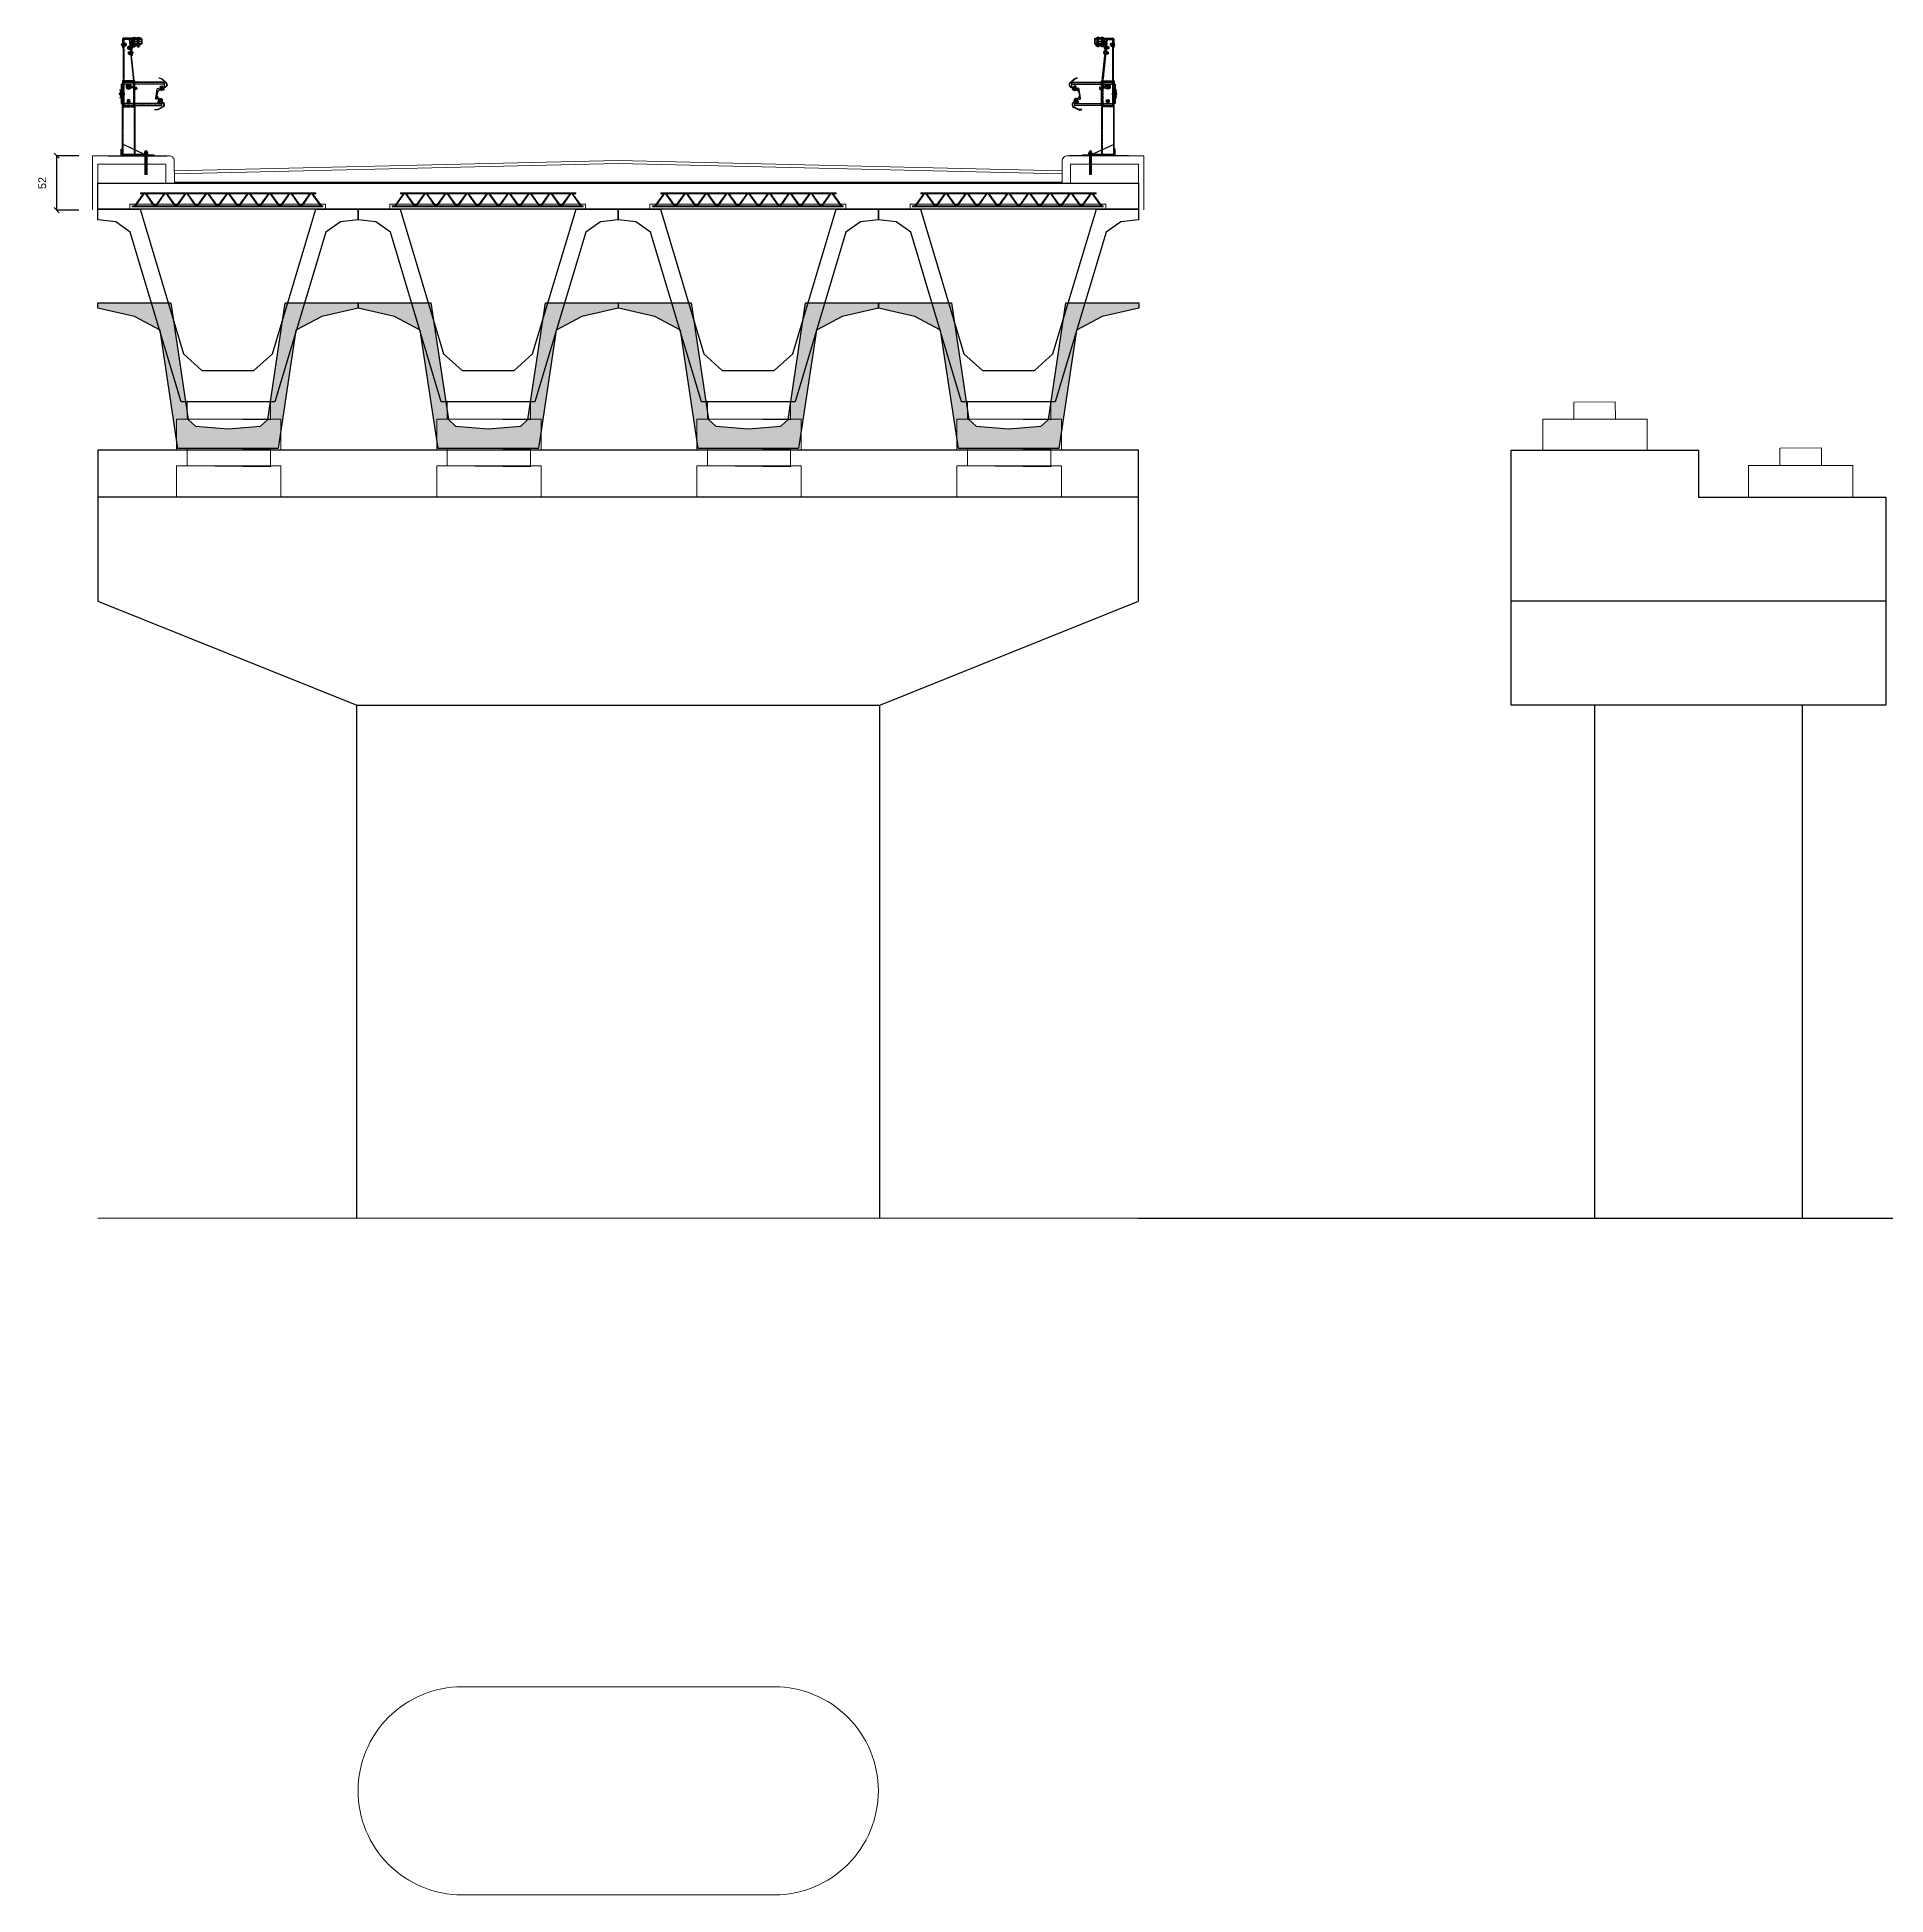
# Model space of a CAD drawing. Header units: millimetres. Extents: x 3099 to 31806, y 364 to 18222.
# Drawn here: x 3099 to 20865, y 364 to 18222 of the extents above; entities that cross this region are included whole.
import ezdxf

# ---------------------------------------------------------------- set-up
doc = ezdxf.new("R2010")
doc.units = ezdxf.units.MM
doc.linetypes.add('CENTER', pattern=[2, 1.25, -0.25, 0.25, -0.25])
doc.linetypes.add('DASHED', pattern=[0.75, 0.5, -0.25])
for name, color, linetype, lineweight in [('armature', 5, 'Continuous', 18), ('Cls', 7, 'Continuous', 25), ('Scritte', 7, 'Continuous', 15), ('spessore 0.30', 7, 'Continuous', 30)]:
    doc.layers.add(name, color=color, linetype=linetype, lineweight=lineweight)
for name, color, linetype in [('ASSI', 1, 'CENTER'), ('DIM', 1, 'Continuous'), ('DISTANZIATORE', 7, 'Continuous'), ('L1', 2, 'DASHED'), ('NASTRO', 7, 'Continuous'), ('PALETTO', 7, 'Continuous'), ('PDF _Geometria', 7, 'Continuous'), ('PROFSUP', 7, 'Continuous'), ('RETINI', 253, 'Continuous'), ('STRUTTURA', 1, 'Continuous')]:
    doc.layers.add(name, color=color, linetype=linetype)
doc.styles.get("Standard").update_dxf_attribs({"font": 'arial.ttf'})
doc.dimstyles.new('scala1 a 50', dxfattribs={"dimtxt": 75, "dimasz": 50, "dimexe": 0.18, "dimexo": 250, "dimgap": 100, "dimtad": 2, "dimdec": 0, "dimlfac": 0.1, "dimzin": 0, "dimdsep": 46, "dimtxsty": 'Standard', "dimblk": 'OBLIQUE', "dimcen": -100, "dimadec": 0, "dimazin": 0, "dimtfac": 1, "dimtdec": 0, "dimtofl": 0, "dimtmove": 0, "dimatfit": 3, "dimfxl": 250, "dimfxlon": 1, "dimtolj": 1, "dimtzin": 0, "dimarcsym": 0})

msp = doc.modelspace()

# ---------------------------------------------------------------- blocks, each defined once
blk = doc.blocks.new('*U14')
blk.add_lwpolyline([(-1250, 925), (-845, 925), (-428, -465), (-250, -625), (250, -625), (428, -465), (845, 925), (1250, 925), (1250, 822), (1080, 805), (939, 706), (450, -925), (-450, -925), (-939, 706), (-1079, 805), (-1250, 822), (-1250, 925)])
blk = doc.blocks.new('*U16')
at = {"layer": 'Cls', "color": 0, "linetype": 'ByBlock', "lineweight": -2, "transparency": 16777216}
for p in [(0, 0), (2500, 0), (5000, 0), (7500, 0)]:
    blk.add_blockref('*U14', p, dxfattribs=at)
blk = doc.blocks.new('_Oblique')
at = {"color": 0, "linetype": 'ByBlock', "lineweight": -2}
blk.add_line((-0.5, -0.5), (0.5, 0.5), dxfattribs=at)
blk = doc.blocks.new('*D17')
at = {"layer": 'armature', "color": 0, "lineweight": -2, "transparency": 16777216}
for p, q in [((3498, 17082), (3286, 17082)), ((3286, 17082), (3286, 16558)), ((3498, 16558), (3286, 16558))]:
    blk.add_line(p, q, dxfattribs=at)
at = {"layer": 'Defpoints', "color": 0, "transparency": 16777216}
for p in [(3748, 17082), (3286, 16558), (3748, 16558)]:
    blk.add_point(p, dxfattribs=at)
at = {"layer": 'armature', "color": 0, "lineweight": -2, "transparency": 16777216, "xscale": 50, "yscale": 50, "zscale": 50}
for p, rotation in [((3286, 17082), 90), ((3286, 16558), 270)]:
    blk.add_blockref('_Oblique', p, dxfattribs=dict(at, rotation=rotation))
at = {"layer": 'armature', "color": 0, "transparency": 16777216, "insert": (3148, 16820), "char_height": 75, "attachment_point": 5, "rotation": 90}
blk.add_mtext('\\A1;52', dxfattribs=at)
blk = doc.blocks.new('*U7')
at = {"layer": 'armature'}
for points in [[(100, -61, -0.243904), (98, -59), (12, 62, 0.503189), (-12, 62), (-98, -59, -0.243904), (-100, -61)], [(100, -68, -0.243904), (92, -64), (6, 58, 0.496068), (-6, 58), (-92, -64, -0.243904), (-100, -68)]]:
    blk.add_lwpolyline(points, format="xyb", dxfattribs=at)
blk = doc.blocks.new('*U8')
at = {"layer": 'armature', "color": 0, "linetype": 'ByBlock', "lineweight": -2, "transparency": 16777216}
for p in [(0, 0), (200, 0), (400, 0), (600, 0), (800, 0), (1000, 0), (1200, 0), (1400, 0), (1600, 0)]:
    blk.add_blockref('*U7', p, dxfattribs=at)
blk = doc.blocks.new('TRAVETTO2')
at = {"layer": 'armature'}
for points in [[(31480, 28393), (29599, 28393), (29599, 28443), (31480, 28443), (31480, 28443), (31480, 28393), (31480, 28393)], [(31456, 28417), (29622, 28417), (29622, 28425), (31456, 28425), (31456, 28417)], [(29837, 28423), (29837, 28416)]]:
    blk.add_lwpolyline(points, dxfattribs=at)
blk.add_lwpolyline([(31388, 28540), (31388, 28552), (29702, 28552), (29702, 28540)], close=True, dxfattribs=at)
blk.add_blockref('*U8', (29744, 28484), dxfattribs=at)
blk = doc.blocks.new('R_V16')
for p, q in [((15, 3), (-15, 3)), ((-15, 0), (-15, 3)), ((15, 0), (-15, 0)), ((15, 0), (15, 3))]:
    blk.add_line(p, q)
blk = doc.blocks.new('D_VM16')
for p, q in [((-14, 12), (-14, 1)), ((-10, 13), (10, 13)), ((-10, 0), (10, 0)), ((-7, 12), (-7, 1)), ((7, 12), (7, 1)), ((14, 12), (14, 1))]:
    blk.add_line(p, q)
for centre, radius, start, end in [((-10, 7), 5.61, 51.8324, 128.1676), ((-10, 6), 5.61, 231.8324, 308.1676), ((0, -8), 20.6, 70.3719, 109.6281), ((0, 21), 20.6, 250.3719, 289.6281), ((10, 7), 5.61, 51.8324, 128.1676), ((10, 6), 5.61, 231.8324, 308.1676)]:
    blk.add_arc(centre, radius, start, end)
blk = doc.blocks.new('GUARDA RAIL')
at = {"ltscale": 0.5}
blk.add_hatch(color=256, dxfattribs=at).paths.add_polyline_path([(18809, -1565), (18809, -1570), (18814, -1570)])
at = {"layer": 'DIM'}
h = blk.add_hatch(dxfattribs=at)
h.set_pattern_fill('ACAD_ISO05W100', color=0, scale=1.5)
h.set_pattern_definition([(0, (17936.9776, -3382.73), (0, 7.5), [36, -4.5, 0.75, -4.5, 0.75, -4.5])])
h.paths.add_polyline_path([(18592, -1632), (18572, -1632), (18572, -1812), (18592, -1812)])
at = {"extrusion": (2.24949e-32, 1.22461e-16, -1)}
for p, q in [((18564, -1603), (18564, -1617)), ((18594, -1602), (18569, -1602)), ((18573, -1603), (18573, -1617)), ((18590, -1603), (18590, -1617)), ((18599, -1603), (18599, -1617)), ((18563, -1618), (18600, -1618)), ((18563, -1622), (18563, -1618)), ((18563, -1622), (18600, -1622)), ((18594, -1618), (18569, -1618)), ((18600, -1622), (18600, -1618))]:
    blk.add_line(p, q, dxfattribs=at)
at = {"ltscale": 0.5}
for p, q in [((18804, -1570), (18804, -1617)), ((18809, -1565), (18814, -1570)), ((18609, -1617), (18604, -1622)), ((18609, -1617), (18804, -1617))]:
    blk.add_line(p, q, dxfattribs=at)
for p, q in [((18572, -1632), (18572, -1812)), ((18592, -1632), (18592, -1812)), ((18572, -1812), (18592, -1812))]:
    blk.add_line(p, q)
at = {"extrusion": (2.24949e-32, 1.22461e-16, -1)}
for centre, radius, start, end in [((-18569, -1609), 7.01, 51.8324, 128.1676), ((-18582, -1628), 25.8, 70.3719, 109.6281), ((-18594, -1609), 7.01, 51.8324, 128.1676), ((-18569, -1611), 7.01, 231.8324, 308.1676), ((-18582, -1592), 25.8, 250.3719, 289.6281), ((-18594, -1611), 7.01, 231.8324, 308.1676)]:
    blk.add_arc(centre, radius, start, end, dxfattribs=at)
at = {"ltscale": 0.5}
for centre, radius, start, end in [((18809, -1570), 5, 90, 180), ((18806, -1569), 2.57, 193.8517, 346.1483), ((18806, -1581), 2.57, 193.8517, 346.1483), ((18806, -1593), 2.57, 193.8517, 346.1483), ((18806, -1605), 2.57, 193.8517, 346.1483), ((18613, -1619), 2.57, 103.8517, 256.1483), ((18623, -1619), 2.57, 103.8517, 256.1483), ((18633, -1619), 2.57, 103.8517, 256.1483), ((18643, -1619), 2.57, 103.8517, 256.1483), ((18653, -1619), 2.57, 103.8517, 256.1483), ((18663, -1619), 2.57, 103.8517, 256.1483), ((18673, -1619), 2.57, 103.8517, 256.1483), ((18683, -1619), 2.57, 103.8517, 256.1483), ((18693, -1619), 2.57, 103.8517, 256.1483), ((18703, -1619), 2.57, 103.8517, 256.1483), ((18713, -1619), 2.57, 103.8517, 256.1483), ((18723, -1619), 2.57, 103.8517, 256.1483), ((18733, -1619), 2.57, 103.8517, 256.1483), ((18743, -1619), 2.57, 103.8517, 256.1483), ((18753, -1619), 2.57, 103.8517, 256.1483), ((18763, -1619), 2.57, 103.8517, 256.1483), ((18773, -1619), 2.57, 103.8517, 256.1483), ((18783, -1619), 2.57, 103.8517, 256.1483), ((18793, -1619), 2.57, 103.8517, 256.1483), ((18804, -1619), 2.57, 103.8517, 256.1483), ((18806, -1616), 2.57, 193.8517, 346.1483)]:
    blk.add_arc(centre, radius, start, end, dxfattribs=at)
at = {"layer": 'ASSI'}
for p, q in [((18621, -532), (18721, -532)), ((18656, -586), (18656, -492)), ((18696, -586), (18696, -492)), ((18754, -645), (18709, -640)), ((18759, -595), (18714, -590)), ((18772, -564), (18816, -564)), ((18420, -1003), (18439, -963)), ((18421, -1000), (18433, -976)), ((18686, -998), (18671, -973)), ((18764, -967), (18733, -967)), ((18749, -991), (18749, -943)), ((18749, -981), (18749, -950)), ((18749, -983), (18749, -952)), ((18835, -1037), (18802, -1037)), ((18431, -1086), (18461, -1119)), ((18433, -1088), (18451, -1108)), ((18764, -1107), (18733, -1107)), ((18749, -1122), (18749, -1091))]:
    blk.add_line(p, q, dxfattribs=at)
at = {"layer": 'ASSI', "ltscale": 0.5}
blk.add_line((18582, -1601), (18582, -1653), dxfattribs=at)
at = {"layer": 'ASSI'}
blk.add_arc((18749, -1107), 140, 90, 120, dxfattribs=at)
at = {"layer": 'DIM'}
for p, q in [((18582, -1577), (18582, -1633)), ((18572, -1632), (18592, -1632))]:
    blk.add_line(p, q, dxfattribs=at)
at = {"layer": 'DISTANZIATORE'}
blk.add_line((18815, -944), (18815, -1131), dxfattribs=at)
for points in [[(18466, -1079), (18472, -1086, 0.739133), (18488, -1079), (18475, -991, 0.739133), (18458, -989), (18453, -999), (18399, -973), (18404, -962, 0.114478), (18405, -959), (18405, -925), (18800, -925), (18800, -940, 0.414214), (18804, -944), (18819, -944), (18819, -1131), (18804, -1131, 0.414214), (18800, -1135), (18800, -1150), (18430, -1150), (18430, -1132, 0.185893), (18427, -1126), (18421, -1120), (18466, -1079)], [(18726, -960, 0.092614), (18674, -978, 1), (18683, -993, -0.090024), (18727, -978, -0.083783)]]:
    blk.add_lwpolyline(points, format="xyb", dxfattribs=at)
for points in [[(18405, -940), (18410, -945), (18795, -945), (18800, -940)], [(18430, -1135), (18435, -1130), (18795, -1130), (18800, -1135)]]:
    blk.add_lwpolyline(points, dxfattribs=at)
blk.add_lwpolyline([(18829, -1075), (18820, -1060, -0.131652), (18819, -1054), (18819, -1021, -0.131652), (18820, -1014), (18829, -999), (18832, -1001), (18823, -1016, 0.131652), (18822, -1021), (18822, -1054, 0.131652), (18823, -1059), (18832, -1074)], format="xyb", close=True, dxfattribs=at)
for centre, radius in [((18749, -967), 24), ((18749, -967), 16), ((18749, -1107), 16)]:
    blk.add_circle(centre, radius, dxfattribs=at)
at = {"layer": 'L1', "color": 2, "linetype": 'DASHED'}
for p, q in [((18646, -510), (18646, -502)), ((18648, -510), (18648, -502)), ((18650, -498), (18650, -493)), ((18653, -498), (18653, -492)), ((18659, -498), (18659, -492)), ((18662, -498), (18662, -493)), ((18664, -510), (18664, -502)), ((18666, -510), (18666, -502)), ((18686, -510), (18686, -502)), ((18688, -510), (18688, -502)), ((18690, -498), (18690, -493)), ((18693, -498), (18693, -492)), ((18699, -498), (18699, -492)), ((18702, -498), (18702, -493)), ((18704, -510), (18704, -502)), ((18706, -510), (18706, -502)), ((18646, -554), (18646, -562)), ((18648, -554), (18648, -562)), ((18664, -554), (18664, -562)), ((18666, -554), (18666, -562)), ((18686, -554), (18686, -562)), ((18688, -554), (18688, -562)), ((18704, -554), (18704, -562)), ((18706, -554), (18706, -562)), ((18716, -638), (18709, -637)), ((18715, -643), (18709, -643)), ((18715, -646), (18709, -646)), ((18716, -635), (18710, -634)), ((18720, -594), (18714, -593)), ((18720, -597), (18714, -596)), ((18721, -585), (18715, -584)), ((18721, -588), (18715, -587)), ((18729, -650), (18718, -649)), ((18729, -651), (18718, -650)), ((18731, -633), (18720, -632)), ((18731, -634), (18720, -633)), ((18734, -600), (18723, -599)), ((18734, -601), (18723, -600)), ((18736, -583), (18725, -582)), ((18736, -584), (18725, -583)), ((18795, -555), (18806, -555)), ((18795, -556), (18806, -556)), ((18795, -572), (18806, -572)), ((18795, -573), (18806, -573)), ((18810, -558), (18815, -558)), ((18810, -561), (18816, -561)), ((18810, -567), (18816, -567)), ((18810, -570), (18815, -570)), ((18417, -995), (18415, -1000)), ((18420, -996), (18417, -1001)), ((18421, -979), (18418, -986)), ((18425, -998), (18422, -1004)), ((18428, -1000), (18425, -1005)), ((18434, -993), (18437, -987)), ((18828, -1031), (18834, -1031)), ((18828, -1034), (18834, -1034)), ((18828, -1040), (18834, -1040)), ((18828, -1043), (18834, -1043)), ((18431, -1095), (18428, -1091)), ((18433, -1093), (18429, -1088)), ((18438, -1089), (18434, -1084)), ((18439, -1108), (18435, -1103)), ((18440, -1087), (18436, -1083)), ((18448, -1091), (18453, -1096))]:
    blk.add_line(p, q, dxfattribs=at)
at = {"layer": 'L1'}
for p, q in [((18743, -514), (18702, -912)), ((18795, -514), (18795, -1162)), ((18455, -996), (18401, -969)), ((18405, -929), (18800, -929)), ((18689, -1150), (18689, -925)), ((18695, -912), (18695, -1632)), ((18702, -912), (18702, -1162)), ((18803, -912), (18803, -1632)), ((18809, -944), (18809, -1131)), ((18814, -1022), (18819, -1022)), ((18814, -1052), (18819, -1052)), ((18822, -1028), (18819, -1028)), ((18822, -1046), (18819, -1046)), ((18424, -1122), (18468, -1082)), ((18430, -1146), (18800, -1146)), ((18689, -1576), (18689, -1632))]:
    blk.add_line(p, q, dxfattribs=at)
at = {"layer": 'L1', "color": 2, "linetype": 'DASHED'}
for points in [[(18747, -636), (18754, -637), (18754, -638), (18753, -652), (18752, -652), (18745, -652)], [(18752, -586), (18759, -587), (18760, -588), (18758, -602), (18757, -603), (18750, -602)], [(18779, -556), (18773, -556), (18772, -557), (18772, -571), (18773, -572), (18779, -572)]]:
    blk.add_lwpolyline(points, dxfattribs=at)
at = {"layer": 'L1'}
for points in [[(18444, -972), (18446, -967), (18446, -966), (18433, -959), (18432, -960), (18429, -965)], [(18801, -912), (18801, -1162), (18696, -1162), (18696, -912)], [(18463, -1109), (18467, -1113), (18467, -1115), (18456, -1124), (18455, -1124), (18451, -1120)]]:
    blk.add_lwpolyline(points, dxfattribs=at)
for points in [[(18749, -976, 0.996737), (18748, -958, 0.038456), (18726, -960, 0.032046)], [(18727, -978, -0.041029), (18748, -976)]]:
    blk.add_lwpolyline(points, format="xyb", dxfattribs=at)
for centre, radius in [((18749, -967), 8), ((18749, -1107), 9), ((18749, -1107), 8)]:
    blk.add_circle(centre, radius, dxfattribs=at)
at = {"layer": 'L1', "color": 2, "linetype": 'DASHED'}
for centre, radius, start, end in [((18652, -496), 2.31, 231.4179, 308.5821), ((18656, -490), 8.5, 250.1464, 289.8536), ((18660, -496), 2.31, 231.4179, 308.5821), ((18692, -496), 2.31, 231.4179, 308.5821), ((18696, -490), 8.5, 250.1464, 289.8536), ((18700, -496), 2.31, 231.4179, 308.5821), ((18707, -640), 8.5, 334.1224, 13.8296), ((18713, -645), 2.31, 315.3939, 32.5581), ((18714, -636), 2.31, 315.3939, 32.5581), ((18713, -590), 8.5, 334.1224, 13.8296), ((18718, -595), 2.31, 315.3939, 32.5581), ((18719, -586), 2.31, 315.3939, 32.5581), ((18811, -559), 2.31, 141.4179, 218.5821), ((18818, -564), 8.5, 160.1464, 199.8536), ((18811, -568), 2.31, 141.4179, 218.5821), ((18418, -997), 2.31, 25.2952, 102.4594), ((18419, -1004), 8.5, 44.0237, 83.7309), ((18426, -1001), 2.31, 25.2952, 102.4594), ((18830, -1033), 2.31, 141.4179, 218.5821), ((18836, -1037), 8.5, 160.1464, 199.8536), ((18830, -1042), 2.31, 141.4179, 218.5821), ((18431, -1092), 2.31, 273.5406, 350.7048), ((18430, -1085), 8.5, 292.2691, 331.9763), ((18438, -1087), 2.31, 273.5406, 350.7048)]:
    blk.add_arc(centre, radius, start, end, dxfattribs=at)
at = {"layer": 'NASTRO'}
blk.add_lwpolyline([(18422, -1163, -0.530337), (18416, -1124), (18470, -1075, 0.248759), (18479, -1051), (18475, -1023, 0.248759), (18460, -1003), (18395, -971, -0.530337), (18389, -932), (18426, -899, -0.105645), (18434, -894), (18456, -887), (18455, -884), (18433, -891, 0.105645), (18424, -896), (18387, -929, 0.530337), (18394, -973), (18459, -1006, -0.248759), (18472, -1024), (18476, -1052, -0.248759), (18468, -1073), (18414, -1122, 0.530337), (18421, -1166), (18465, -1187, 0.105645), (18476, -1190), (18498, -1191), (18499, -1188), (18476, -1187, -0.105645), (18466, -1185)], format="xyb", close=True, dxfattribs=at)
for points in [[(18441, -997), (18438, -1001), (18410, -987), (18412, -982)], [(18754, -964), (18749, -961), (18744, -964), (18744, -970), (18749, -973), (18754, -970)], [(18453, -1086), (18450, -1083), (18426, -1104), (18429, -1108)], [(18754, -1104), (18749, -1101), (18744, -1104), (18744, -1110), (18749, -1113), (18754, -1110)]]:
    blk.add_lwpolyline(points, close=True, dxfattribs=at)
at = {"layer": 'PALETTO'}
for p, q in [((18408, -990), (18410, -987)), ((18437, -1004), (18408, -990)), ((18438, -1001), (18410, -987)), ((18437, -1004), (18438, -1001)), ((18790, -1030), (18791, -1029)), ((18790, -1030), (18790, -1044)), ((18790, -1044), (18791, -1045)), ((18799, -1029), (18791, -1029)), ((18799, -1045), (18791, -1045)), ((18448, -1080), (18424, -1102)), ((18424, -1102), (18426, -1104)), ((18450, -1083), (18426, -1104)), ((18448, -1080), (18450, -1083)), ((18616, -1610), (18809, -1522)), ((18819, -1570), (18809, -1570)), ((18809, -1570), (18809, -1619)), ((18819, -1619), (18819, -1570)), ((18689, -1632), (18382, -1632)), ((18507, -1622), (18507, -1632)), ((18609, -1622), (18799, -1622)), ((18947, -1632), (18689, -1632)), ((18799, -1622), (18809, -1612))]:
    blk.add_line(p, q, dxfattribs=at)
at = {"layer": 'PALETTO', "color": 1}
for p, q in [((18430, -966), (18433, -959)), ((18446, -967), (18432, -960)), ((18443, -972), (18446, -966)), ((18799, -1030), (18790, -1030)), ((18799, -1044), (18790, -1044)), ((18791, -1029), (18791, -1045)), ((18452, -1119), (18456, -1124)), ((18467, -1113), (18455, -1124)), ((18462, -1110), (18467, -1115))]:
    blk.add_line(p, q, dxfattribs=at)
at = {"layer": 'PALETTO', "extrusion": (2.24949e-32, 1.22461e-16, -1)}
for p, q in [((18573, -1591), (18572, -1592)), ((18572, -1592), (18572, -1602)), ((18590, -1591), (18573, -1591)), ((18592, -1592), (18590, -1591)), ((18592, -1602), (18592, -1592))]:
    blk.add_line(p, q, dxfattribs=at)
at = {"layer": 'PALETTO', "color": 1, "extrusion": (2.24949e-32, 1.22461e-16, -1)}
for p, q in [((18572, -1592), (18592, -1592)), ((18573, -1602), (18573, -1591)), ((18590, -1602), (18590, -1591))]:
    blk.add_line(p, q, dxfattribs=at)
at = {"layer": 'PALETTO'}
for points in [[(18696, -912), (18737, -514), (18801, -514), (18801, -912)], [(18689, -925), (18689, -912), (18809, -912), (18809, -944)], [(18689, -1150), (18689, -1632)], [(18809, -1632), (18809, -1131)]]:
    blk.add_lwpolyline(points, dxfattribs=at)
for centre, radius, start, end in [((18429, -983), 22, 197.2191, 290.5356), ((18446, -1102), 22, 85.4644, 178.7809), ((18619, -1619), 10, 107.1303, 166.2195), ((18806, -1619), 13, 270, 0), ((18806, -1619), 3, 270, 0)]:
    blk.add_arc(centre, radius, start, end, dxfattribs=at)
at = {"layer": 'PROFSUP'}
for p, q in [((18648, -554), (18648, -510)), ((18664, -554), (18664, -510)), ((18688, -554), (18688, -510)), ((18704, -554), (18704, -510))]:
    blk.add_line(p, q, dxfattribs=at)
at = {"layer": 'PROFSUP', "color": 1}
for p, q in [((18664, -551), (18648, -551)), ((18664, -585), (18648, -585)), ((18649, -578), (18649, -586)), ((18663, -578), (18663, -586)), ((18704, -551), (18688, -551)), ((18704, -585), (18688, -585)), ((18689, -578), (18689, -586)), ((18703, -578), (18703, -586)), ((18745, -651), (18753, -652)), ((18746, -637), (18754, -638)), ((18750, -601), (18758, -602)), ((18752, -587), (18760, -588)), ((18754, -637), (18752, -652)), ((18759, -587), (18757, -603)), ((18779, -557), (18772, -557)), ((18779, -571), (18772, -571)), ((18773, -556), (18773, -572)), ((18801, -572), (18801, -556))]:
    blk.add_line(p, q, dxfattribs=at)
at = {"layer": 'PROFSUP'}
for points in [[(18627, -557), (18715, -557, 0.414214), (18721, -551), (18721, -513, 0.414214), (18715, -507), (18627, -507, 0.414214), (18621, -513), (18621, -551, 0.414214)], [(18627, -554), (18715, -554, 0.414214), (18718, -551), (18718, -513, 0.414214), (18715, -510), (18627, -510, 0.414214), (18624, -513), (18624, -551, 0.414214)], [(18806, -512), (18806, -590), (18801, -590), (18801, -512, 0.414214), (18796, -507), (18628, -507), (18628, -502), (18796, -502, -0.414214)], [(18628, -557), (18628, -562), (18721, -562, -0.445354), (18726, -567), (18716, -667), (18721, -667), (18731, -568, 0.445354), (18721, -557)]]:
    blk.add_lwpolyline(points, format="xyb", close=True, dxfattribs=at)
for points in [[(18640, -502), (18672, -502), (18672, -499), (18640, -499)], [(18680, -502), (18712, -502), (18712, -499), (18680, -499)], [(18717, -657), (18721, -625), (18717, -625), (18714, -656)], [(18722, -607), (18726, -575), (18723, -575), (18719, -607)], [(18806, -580), (18806, -548), (18809, -548), (18809, -580)], [(18825, -1053), (18825, -1021), (18828, -1021), (18828, -1053)]]:
    blk.add_lwpolyline(points, close=True, dxfattribs=at)
at = {"layer": 'PROFSUP', "color": 1}
for points in [[(18649, -562), (18649, -551), (18648, -547)], [(18663, -562), (18663, -551), (18664, -547)], [(18689, -562), (18689, -551), (18688, -547)], [(18703, -562), (18703, -551), (18704, -547)], [(18795, -557), (18801, -557), (18805, -556)], [(18795, -571), (18801, -571), (18805, -572)]]:
    blk.add_lwpolyline(points, dxfattribs=at)
at = {"layer": 'PROFSUP'}
for points in [[(18664, -578), (18664, -585), (18663, -586), (18649, -586), (18648, -585), (18648, -578)], [(18704, -578), (18704, -585), (18703, -586), (18689, -586), (18688, -585), (18688, -578)]]:
    blk.add_lwpolyline(points, dxfattribs=at)
for centre, start, end in [((18656, -514), 43.3418, 136.6582), ((18696, -514), 43.3418, 136.6582), ((18731, -642), 127.3178, 220.6342), ((18736, -592), 127.3178, 220.6342), ((18794, -564), 313.3418, 46.6582), ((18813, -1037), 313.3418, 46.6582)]:
    blk.add_arc(centre, 22, start, end, dxfattribs=at)
at = {"layer": 'Scritte'}
for points in [[(18507, -1622), (18609, -1622)], [(18689, -1632), (18809, -1632)]]:
    blk.add_lwpolyline(points, dxfattribs=at)
at = {"layer": 'STRUTTURA', "ltscale": 0.5}
for p, q in [((18809, -1612), (18809, -1522)), ((18567, -1622), (18567, -1632)), ((18597, -1622), (18597, -1632))]:
    blk.add_line(p, q, dxfattribs=at)
blk.add_arc((18806, -1619), 3, 270, 0, dxfattribs=at)
at = {"layer": 'L1', "color": 2, "linetype": 'DASHED', "xscale": -1, "rotation": 263.9760069176808}
for name, p in [('R_V16', (18730, -642)), ('D_VM16', (18733, -642)), ('R_V16', (18735, -592)), ('D_VM16', (18738, -593))]:
    blk.add_blockref(name, p, dxfattribs=at)
at = {"layer": 'L1', "color": 2, "linetype": 'DASHED', "rotation": 90}
for name, p in [('D_VM16', (18792, -564)), ('R_V16', (18795, -564))]:
    blk.add_blockref(name, p, dxfattribs=at)
at = {"layer": 'L1', "xscale": -1, "rotation": 333.877317000008}
for name, p in [('R_V16', (18429, -983)), ('D_VM16', (18431, -980))]:
    blk.add_blockref(name, p, dxfattribs=at)
at = {"layer": 'L1', "rotation": 222.1226829999934}
for name, p in [('R_V16', (18446, -1102)), ('D_VM16', (18448, -1105))]:
    blk.add_blockref(name, p, dxfattribs=at)
at = {"layer": 'PALETTO', "extrusion": (0, 0, -1), "xscale": -1, "zscale": -1, "rotation": 270}
for name, p in [('D_VM16', (-18812, -1037)), ('R_V16', (-18815, -1037)), ('R_V16', (-18825, -1037))]:
    blk.add_blockref(name, p, dxfattribs=at)
at = {"layer": 'PROFSUP', "xscale": -1, "rotation": 180}
for name, p in [('R_V16', (18656, -562)), ('D_VM16', (18656, -565)), ('R_V16', (18696, -562)), ('D_VM16', (18696, -565))]:
    blk.add_blockref(name, p, dxfattribs=at)
blk = doc.blocks.new('*U24')
blk.add_lwpolyline([(-1250, 700), (-550, 700), (-382, -419), (-313, -484), (0, -510), (313, -484), (382, -419), (550, 700), (1250, 700), (1250, 650), (900, 570), (653, 440), (482, -700), (-482, -700), (-653, 440), (-900, 570), (-1250, 650), (-1250, 700)])
blk = doc.blocks.new('*U26')
at = {"layer": 'Cls', "color": 0, "linetype": 'ByBlock', "lineweight": -2, "transparency": 16777216}
for p in [(0, 0), (2500.5, 0), (5001, 0), (7501.5, 0)]:
    blk.add_blockref('*U24', p, dxfattribs=at)
blk = doc.blocks.new('*U31')
blk.add_lwpolyline([(-1250, 700), (-550, 700), (-382, -419), (-313, -484), (0, -510), (313, -484), (382, -419), (550, 700), (1250, 700), (1250, 650), (900, 570), (653, 440), (482, -700), (-482, -700), (-653, 440), (-900, 570), (-1250, 650), (-1250, 700)])
blk = doc.blocks.new('*U33')
at = {"layer": 'spessore 0.30', "color": 0, "linetype": 'ByBlock', "lineweight": -2, "transparency": 16777216}
for p in [(0, 0), (2500.5, 0), (5001, 0), (7501.5, 0)]:
    blk.add_blockref('*U31', p, dxfattribs=at)

# ---------------------------------------------------------------- dimensions: what is measured, and where the dimension line sits
at = {"layer": 'armature'}
dim = msp.add_linear_dim(base=(3286.4, 16557.6), p1=(3747.9, 17081.8), p2=(3747.9, 16557.6), angle=90, dimstyle='scala1 a 50', dxfattribs=at)
dim.commit()
dim.dimension.update_dxf_attribs({"geometry": '*D17', "text_midpoint": (3148.1, 16819.7)})

# ---------------------------------------------------------------- hatches: boundary and pattern name
at = {"layer": 'RETINI'}
h = msp.add_hatch(color=256, dxfattribs=at)
h.dxf.hatch_style = 1
h.paths.add_polyline_path([(10587.2, 15406.3), (10834.1, 15536.1), (11184.3, 15616.3), (11184.3, 15666.4), (10484.3, 15666.4), (10316.2, 14547.4), (10247, 14482.3), (9934.6, 14456.7), (9621.2, 14482.3), (9552.5, 14547.4), (9384.4, 15666.4), (9303.4, 15666.4), (8684, 15666.4), (8684, 15616.3), (9034.2, 15536.1), (9281, 15406.3), (9452.3, 14266.4), (10416, 14266.4)])
h.paths.add_polyline_path([(13087.7, 15406.3), (13334.6, 15536.1), (13684.8, 15616.3), (13684.8, 15666.4), (12984.8, 15666.4), (12816.7, 14547.4), (12747.5, 14482.3), (12435.1, 14456.7), (12121.7, 14482.3), (12053, 14547.4), (11884.9, 15666.4), (11813.4, 15666.4), (11184.5, 15666.4), (11184.5, 15616.3), (11534.7, 15536.1), (11781.5, 15406.3), (11952.8, 14266.4), (12916.5, 14266.4)])
h.paths.add_polyline_path([(4383.4, 15666.4), (4283.4, 15666.4), (3683, 15666.4), (3683, 15616.3), (4033.2, 15536.1), (4280, 15406.3), (4451.3, 14266.4), (5415, 14266.4), (5586.2, 15406.3), (5833.1, 15536.1), (6183.3, 15616.3), (6183.3, 15666.4), (5483.3, 15666.4), (5315.2, 14547.4), (5246, 14482.3), (4933.6, 14456.7), (4620.2, 14482.3), (4551.5, 14547.4)])
h.paths.add_polyline_path([(6883.9, 15666.4), (6793.4, 15666.4), (6183.5, 15666.4), (6183.5, 15616.3), (6533.7, 15536.1), (6780.5, 15406.3), (6951.8, 14266.4), (7915.5, 14266.4), (8086.7, 15406.3), (8333.6, 15536.1), (8683.8, 15616.3), (8683.8, 15666.4), (7983.8, 15666.4), (7815.7, 14547.4), (7746.5, 14482.3), (7434.1, 14456.7), (7120.7, 14482.3), (7052, 14547.4)])

# ---------------------------------------------------------------- linework, layer by layer
for points in [[(13682.7, 14250.4), (3683, 14250.4), (3683, 13799.2)], [(13682.7, 13799.2), (13682.7, 14250.4)], [(13682.7, 6868.1), (31806.1, 6868.1)]]:
    msp.add_lwpolyline(points)
at = {"layer": 'armature'}
for p, q in [((3683, 6868.1), (13682.7, 6868.1)), ((9496.6, 6868.1), (6996.6, 6868.1))]:
    msp.add_line(p, q, dxfattribs=at)
for points in [[(3683, 16561.8), (3683, 17001.8), (4334.9, 17001.8), (4335.9, 17000.8), (4335.9, 16817.6), (4417.8, 16817.6), (4415.9, 17031.8, 0.4142136), (4365.9, 17081.8), (3631.5, 17081.8), (3631.5, 16561.8)], [(13682.7, 16561.8), (13682.7, 17001.8), (13030.8, 17001.8), (13029.8, 17000.8), (13029.8, 16817.6), (12947.9, 16817.6), (12949.8, 17031.8, -0.4142136), (12999.8, 17081.8), (13734.2, 17081.8), (13734.2, 16561.8)]]:
    msp.add_lwpolyline(points, format="xyb", dxfattribs=at)
for points in [[(4415.6, 16937.4), (4415.6, 16937.4), (8682.6, 17037.6)], [(4415.8, 16907.4), (8683.3, 17007.6)], [(12949.6, 16907.4), (8681.9, 17007.6)], [(12949.8, 16937.4), (12949.8, 16937.4), (8682.6, 17037.6)], [(4417.7, 16817.3), (4417.7, 16827.3), (12947.9, 16827.9)], [(5340.1, 14712.9), (5340.1, 14542.9), (4540.1, 14552.1), (4540.1, 14722.1), (5340.1, 14712.9)], [(7840.1, 14712.9), (7840.1, 14542.9), (7040.1, 14552.1), (7040.1, 14722.1), (7840.1, 14712.9)], [(10340.1, 14712.9), (10340.1, 14542.9), (9540.1, 14552.1), (9540.1, 14722.1), (10340.1, 14712.9)], [(12840.1, 14712.9), (12840.1, 14542.9), (12040.1, 14552.1), (12040.1, 14722.1), (12840.1, 14712.9)], [(5340.1, 14261.7), (5340.1, 14091.7), (4540.1, 14100.9), (4540.1, 14270.9), (5340.1, 14261.7)], [(7840.1, 14261.7), (7840.1, 14091.7), (7040.1, 14100.9), (7040.1, 14270.9), (7840.1, 14261.7)], [(10340.1, 14261.7), (10340.1, 14091.7), (9540.1, 14100.9), (9540.1, 14270.9), (10340.1, 14261.7)], [(12840.1, 14261.7), (12840.1, 14091.7), (12040.1, 14100.9), (12040.1, 14270.9), (12840.1, 14261.7)]]:
    msp.add_lwpolyline(points, dxfattribs=at)
for points in [[(18265.1, 14717.6), (17865.5, 14713.5), (17866.8, 14546.7), (18267.2, 14549.6)], [(20245.9, 14273.6), (19846.3, 14269.5), (19847.6, 14102.7), (20248, 14105.6)]]:
    msp.add_lwpolyline(points, close=True, dxfattribs=at)
msp.add_lwpolyline([(7182.8, 2364.3), (10182.8, 2364.3, -0.4142136), (11182.8, 1364.3), (11182.8, 1364.3, -0.4142136), (10182.8, 364.3), (7182.8, 364.3, -0.4142136), (6182.8, 1364.3), (6182.8, 1364.3, -0.4142136)], format="xyb", close=True, dxfattribs=at)
at = {"layer": 'Cls'}
for p, q in [((6170.1, 6868.1), (6170.1, 11799.2)), ((11195.6, 6868.1), (11195.6, 11799.2))]:
    msp.add_line(p, q, dxfattribs=at)
for points in [[(3682.7, 16567.6), (3682.7, 16817.6), (13682.7, 16817.6), (13682.7, 16567.6), (3682.7, 16567.6), (3682.7, 16817.6)], [(20864.9, 11799.2), (17264.9, 11799.2), (17264.9, 13299.2), (17264.9, 14250.4), (19064.9, 14250.4), (19064.9, 13799.2), (20864.9, 13799.2), (20864.9, 13799.2), (20864.9, 11799.2)], [(19064.9, 13799.2), (20864.9, 13799.2)], [(20864.9, 12799.2), (20864.9, 12799.2), (17264.9, 12799.2), (17264.9, 12799.2)], [(20065.2, 11799.2), (18065.2, 11799.2), (18065.2, 6868.1), (20065.2, 6868.1), (20065.2, 11799.2)]]:
    msp.add_lwpolyline(points, dxfattribs=at)
msp.add_lwpolyline([(3683, 12799.2), (6170.1, 11799.2), (11195.6, 11799.2), (13682.7, 12799.2), (13682.7, 13799.2), (3683, 13799.2)], close=True, dxfattribs=at)
at = {"layer": 'PDF _Geometria', "color": 7, "lineweight": 9}
for points in [[(4438.3, 14250.4), (4438.3, 14551), (5441.5, 14551), (5441.5, 14250.4)], [(6938.3, 14250.4), (6938.3, 14551), (7941.5, 14551), (7941.5, 14250.4)], [(9438.3, 14250.4), (9438.3, 14551), (10441.5, 14551), (10441.5, 14250.4)], [(11938.3, 14250.4), (11938.3, 14551), (12941.5, 14551), (12941.5, 14250.4)], [(17568.6, 14251.1), (17568.6, 14549.9), (18571.8, 14549.9), (18571.8, 14250.4)], [(4438.3, 13799.2), (4438.3, 14099.7), (5441.5, 14099.7), (5441.5, 13799.2)], [(6938.3, 13799.2), (6938.3, 14099.7), (7941.5, 14099.7), (7941.5, 13799.2)], [(9438.3, 13799.2), (9438.3, 14099.7), (10441.5, 14099.7), (10441.5, 13799.2)], [(11938.3, 13799.2), (11938.3, 14099.7), (12941.5, 14099.7), (12941.5, 13799.2)], [(19544.3, 13804.4), (19544.3, 14105), (20547.5, 14105), (20547.5, 13804.4)]]:
    msp.add_lwpolyline(points, dxfattribs=at)

# ---------------------------------------------------------------- block references
at = {"layer": 'Cls'}
for name, p in [('TRAVETTO2', (-25611.1, -11825.6)), ('TRAVETTO2', (-23111.1, -11825.6)), ('TRAVETTO2', (-20611.1, -11825.6)), ('TRAVETTO2', (-18111.1, -11825.6)), ('*U16', (4932.7, 15642.6)), ('*U26', (4933.1, 14966.4))]:
    msp.add_blockref(name, p, dxfattribs=at)
at = {"layer": 'Scritte', "xscale": -1}
msp.add_blockref('GUARDA RAIL', (22726.5, 18713.6), dxfattribs=at)
at = {"layer": 'Scritte'}
msp.add_blockref('GUARDA RAIL', (-5361.3, 18713.6), dxfattribs=at)
at = {"layer": 'spessore 0.30'}
msp.add_blockref('*U33', (4933.1, 14966.4), dxfattribs=at)

msp.set_redraw_order([(e.dxf.handle, doc.entitydb.next_handle()) for e in msp.query("TEXT MTEXT ATTDEF DIMENSION ARC_DIMENSION")])  # texts and dimensions are drawn at this point

doc.saveas('drawing.dxf')
